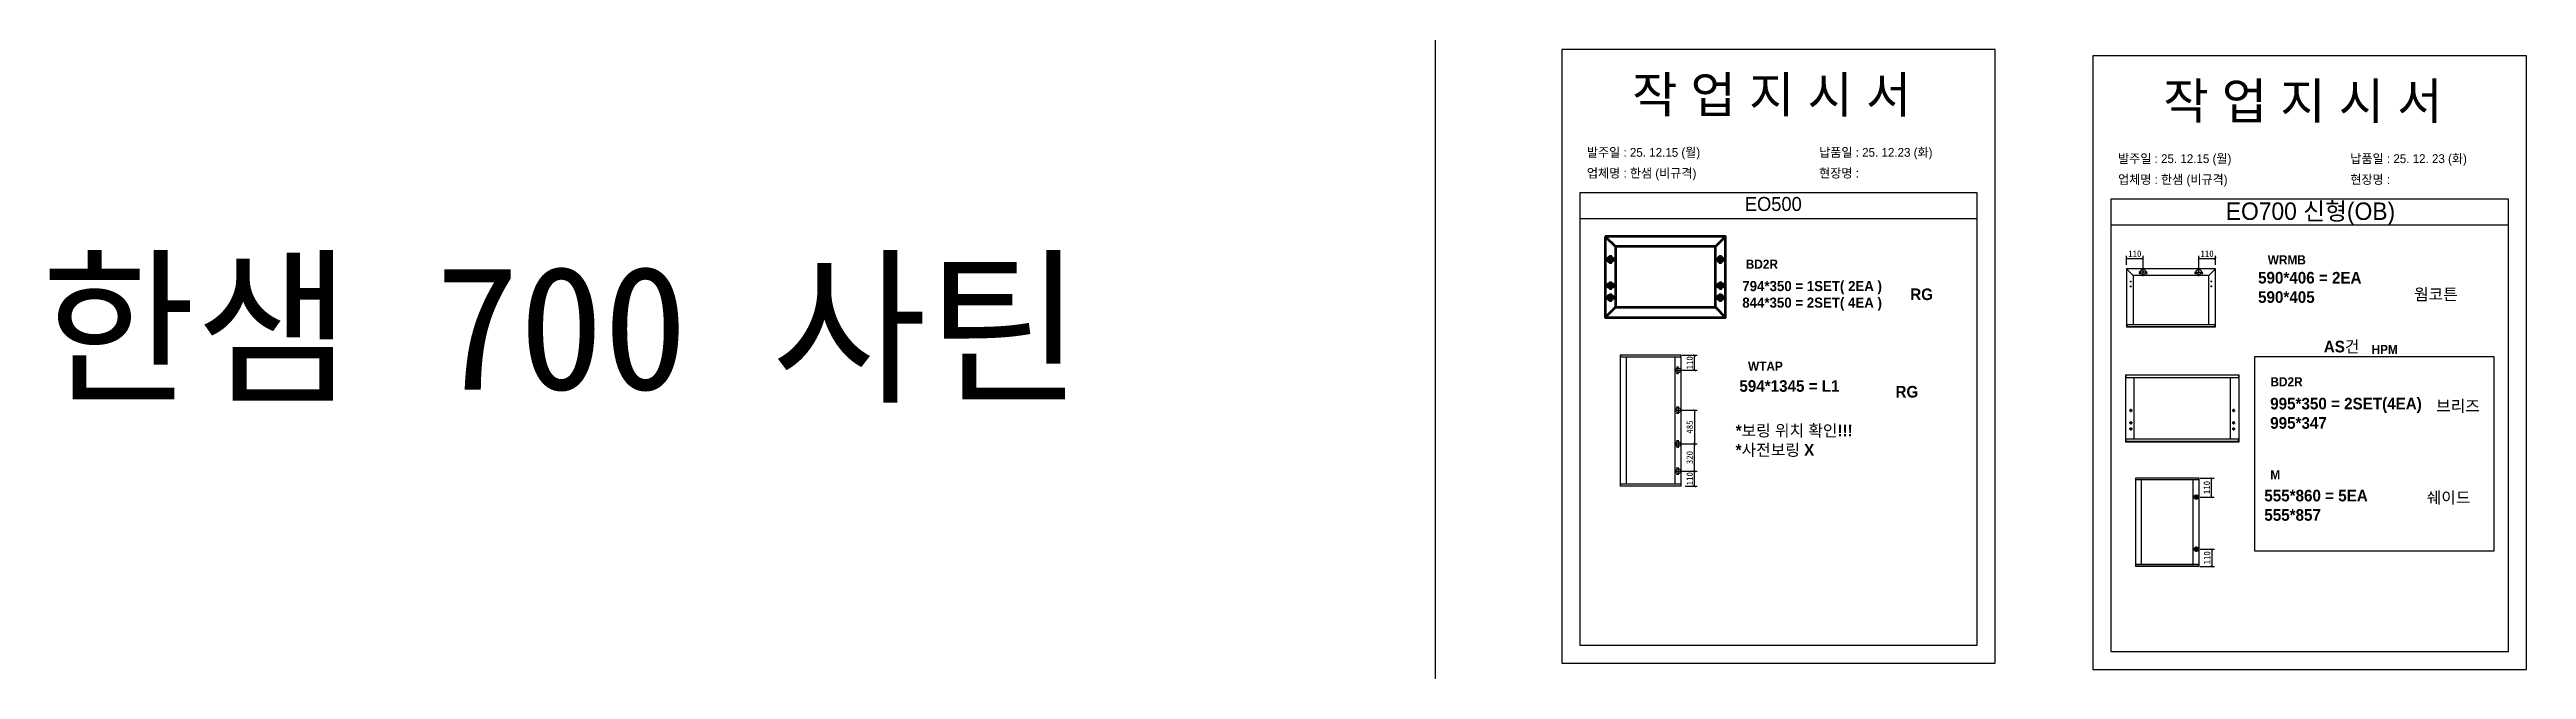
# Model space of a CAD drawing. Header units: millimetres. Extents: x -44117 to 256353, y -2095463 to 65325.
# Drawn here: x 104930 to 114528, y -560870 to -558469 of the extents above; entities that cross this region are included whole.
import ezdxf

# ---------------------------------------------------------------- set-up
doc = ezdxf.new("R2010")
doc.units = ezdxf.units.MM
doc.header["$LTSCALE"] = 10
doc.layers.add('Layer1', color=7, linetype='Continuous', lineweight=70)
doc.styles.add('MtX_Gulim', font='')
doc.styles.get('MtX_Gulim').set_extended_font_data('Gulim', bold=True)
doc.dimstyles.new('ISO-25', dxfattribs={"dimtxt": 2.5, "dimasz": 2.5, "dimexe": 1, "dimexo": 1, "dimtad": 1, "dimtxsty": 'Standard', "dimblk": 'ARCHTICK', "dimcen": 2.5, "dimadec": 0, "dimazin": 0, "dimtfac": 1, "dimtmove": 0, "dimatfit": 3, "dimfxl": 0, "dimarcsym": 0})

msp = doc.modelspace()

# ---------------------------------------------------------------- texts
at = {"linetype": 'Continuous', "style": 'MtX_Gulim'}
for s, height, p in [('BD2R', 35.049344, (111502.47906, -559317.53093)), ('WRMB', 35.049344, (113525.24982, -559300.75159)), ('794*350 = 1SET( 2EA )', 39.2712622, (111489.03985, -559404.50359)), ('844*350 = 2SET( 4EA )', 39.2712622, (111489.03985, -559468.63581)), ('HPM', 35.049344, (113927.29952, -559647.94801)), ('WTAP', 35.049344, (111511.26515, -559712.76819)), ('BD2R', 35.049344, (113535.44595, -559773.12821)), ('M', 35.04934, (113535.1097, -560133.06027))]:
    msp.add_text(s, height=height, dxfattribs=at).set_placement(p)
at = {"attachment_point": 1}
for s, width, gutter_width, heights, insert, char_height in [('{\\fGulim|b0|i0|c129|p50;작 업 지 시 서}', 3307.3198183, 12.5, [-155.84554], (111062.19771, -558573.16496), 140), ('{\\fGulim|b0|i0|c129|p50;작 업 지 시 서}', 3307.3198183, 12.5, [-155.84554], (113120.56289, -558597.67687), 140), ('\\pt11;{\\fGulim|b0|i0|c129|p50;발주일 : 25. 12.15 (월)}', 3307.3198183, 12.5, [34.50412], (110886.98835, -558849.88539), 34.3), ('{\\fGulim|b0|i0|c129|p50;납품일 : 25. 12.23 (화)}', 3307.3198183, 12.5, [35.09023], (111786.96634, -558849.88539), 34.3), ('\\pt11;{\\fGulim|b0|i0|c129|p50;발주일 : 25. 12.15 (월)}', 3307.3198183, 12.5, [34.50412], (112945.35354, -558874.39729), 34.3), ('{\\fGulim|b0|i0|c129|p50;납품일 : 25. 12. 23 (화)}', 3307.3198183, 12.5, [35.09023], (113845.33152, -558874.39729), 34.3), ('{\\fGulim|b0|i0|c129|p50;업체명 : 한샘 (비규격)}', 3307.3198183, 12.5, [36.11279], (110886.98835, -558930.54156), 34.3), ('{\\fGulim|b0|i0|c129|p50;현장명 : }', 3307.3198183, 12.5, [-38.2735], (111786.96634, -558930.54156), 34.3), ('{\\fGulim|b0|i0|c129|p50;업체명 : 한샘 (비규격)}', 3307.3198183, 12.5, [36.11279], (112945.35354, -558955.05347), 34.3), ('{\\fGulim|b0|i0|c129|p50;현장명 : }', 3307.3198183, 12.5, [-38.2735], (113845.33152, -558955.05347), 34.3), ('{\\fGulim|b0|i0|c129|p50;EO500}', 5224.9748335, 19.74777, [57.05176], (111498.83314, -559039.87847), 54.1878762), ('{\\fGulim|b0|i0|c129|p50;EO700 신형(OB)}', 1597.0710432, 6.03612, [-85.06834], (113362.63379, -559061.11232), 67.6045736), ('{\\f굴림|b0|i0|c129|p50;한샘} 700 {\\f굴림|b0|i0|c129|p50;사틴}', 5072.1082947, 2395.6482, [-533.35869], (104895.62473, -559306.33622), 479.1296392), ('{\\f굴림|b1|i0|c129|p50;590*406 = 2EA\\P\\C1;590*405}', 13607.1496112, 175, [-121.30952], (113487.68895, -559330.04496), 45), ('{\\f굴림|b1|i0|c129|p50;RG}', 13607.1496112, 175, [-46.25], (112139.86839, -559394.14476), 45), ('{\\f굴림|b1|i0|c129|p50;웜코튼}', 13607.1496112, 175, [40.38718], (114092.14617, -559394.63888), 45), ('{\\f굴림|b1|i0|c129|p50;AS건}', 13607.1496112, 175, [-48.57143], (113742.34032, -559596.68331), 45), ('{\\f굴림|b1|i0|c129|p50;594*1345 = L1}', 13607.1496112, 175, [-46.25], (111477.72401, -559749.35302), 45), ('{\\f굴림|b1|i0|c129|p50;RG}', 13607.1496112, 175, [-46.25], (112082.75385, -559771.65791), 45), ('{\\f굴림|b1|i0|c129|p50;995*350 = 2SET(4EA)\\P\\C1;995*347}', 13607.1496112, 175, [-126.36905], (113534.702, -559817.49877), 45), ('{\\f굴림|b1|i0|c129|p50;브리즈}', 13607.1496112, 175, [40.38718], (114177.6717, -559827.11432), 45), ('{\\f굴림|b1|i0|c129|p50;*보링 위치 확인!!! \\P*사전보링 X}', 13607.1496112, 175, [-127.14286], (111463.49567, -559921.94401), 45), ('{\\f굴림|b1|i0|c129|p50;555*860 = 5EA\\P\\C1;555*857}', 13607.1496112, 175, [-121.25], (113511.88255, -560173.79577), 45), ('{\\f굴림|b1|i0|c129|p50;쉐이드}', 13607.1496112, 175, [40.38718], (114141.2786, -560181.46822), 45)]:
    msp.add_mtext_dynamic_manual_height_columns(s, width=width, gutter_width=gutter_width, heights=heights, dxfattribs=dict(at, insert=insert, char_height=char_height))

# ---------------------------------------------------------------- blocks, each defined once
blk = doc.blocks.new('_ArchTick')
at = {"color": 0, "linetype": 'ByBlock', "const_width": 0.15}
blk.add_lwpolyline([(-0.5, -0.5), (0.5, 0.5)], dxfattribs=at)
blk = doc.blocks.new('*D4242')
at = {"color": 0, "lineweight": -2}
for p, q in [((111256, -559653.1), (111313.9, -559653.1)), ((111303.9, -559710.9), (111303.9, -559653.1)), ((111256, -559710.9), (111313.9, -559710.9))]:
    blk.add_line(p, q, dxfattribs=at)
at = {"layer": 'Defpoints', "color": 0}
for p in [(111241, -559653.1), (111303.9, -559653.1), (111241, -559710.9)]:
    blk.add_point(p, dxfattribs=at)
at = {"color": 0, "lineweight": -2, "xscale": 10, "yscale": 10, "zscale": 10}
for p, rotation in [((111303.9, -559653.1), 90), ((111303.9, -559710.9), 270)]:
    blk.add_blockref('_ArchTick', p, dxfattribs=dict(at, rotation=rotation))
at = {"color": 0, "insert": (111285.2, -559682), "char_height": 25, "attachment_point": 5, "rotation": 90}
blk.add_mtext('110', dxfattribs=at)
blk = doc.blocks.new('*D4243')
at = {"color": 0, "lineweight": -2}
for p, q in [((111256, -560101.6), (111313.9, -560101.6)), ((111303.9, -560160.1), (111303.9, -560101.6)), ((111267.6, -560160.1), (111313.9, -560160.1))]:
    blk.add_line(p, q, dxfattribs=at)
at = {"layer": 'Defpoints', "color": 0}
for p in [(111241, -560101.6), (111303.9, -560101.6), (111252.6, -560160.1)]:
    blk.add_point(p, dxfattribs=at)
at = {"color": 0, "lineweight": -2, "xscale": 10, "yscale": 10, "zscale": 10}
for p, rotation in [((111303.9, -560101.6), 90), ((111303.9, -560160.1), 270)]:
    blk.add_blockref('_ArchTick', p, dxfattribs=dict(at, rotation=rotation))
at = {"color": 0, "insert": (111285.2, -560130.8), "char_height": 25, "attachment_point": 5, "rotation": 90}
blk.add_mtext('110', dxfattribs=at)
blk = doc.blocks.new('*D4244')
at = {"color": 0, "lineweight": -2}
for p, q in [((111256, -559996.4), (111313.9, -559996.4)), ((111303.9, -560101.6), (111303.9, -559996.4)), ((111256, -560101.6), (111313.9, -560101.6))]:
    blk.add_line(p, q, dxfattribs=at)
at = {"layer": 'Defpoints', "color": 0}
for p in [(111241, -559996.4), (111303.9, -559996.4), (111241, -560101.6)]:
    blk.add_point(p, dxfattribs=at)
at = {"color": 0, "lineweight": -2, "xscale": 10, "yscale": 10, "zscale": 10}
for p, rotation in [((111303.9, -559996.4), 90), ((111303.9, -560101.6), 270)]:
    blk.add_blockref('_ArchTick', p, dxfattribs=dict(at, rotation=rotation))
at = {"color": 0, "insert": (111285.2, -560049), "char_height": 25, "attachment_point": 5, "rotation": 90}
blk.add_mtext('320', dxfattribs=at)
blk = doc.blocks.new('*D4245')
at = {"color": 0, "lineweight": -2}
for p, q in [((111256, -559865.3), (111313.9, -559865.3)), ((111303.9, -559865.3), (111303.9, -559996.4)), ((111256, -559996.4), (111313.9, -559996.4))]:
    blk.add_line(p, q, dxfattribs=at)
at = {"layer": 'Defpoints', "color": 0}
for p in [(111241, -559865.3), (111241, -559996.4), (111303.9, -559996.4)]:
    blk.add_point(p, dxfattribs=at)
at = {"color": 0, "lineweight": -2, "xscale": 10, "yscale": 10, "zscale": 10}
for p, rotation in [((111303.9, -559865.3), 90), ((111303.9, -559996.4), 270)]:
    blk.add_blockref('_ArchTick', p, dxfattribs=dict(at, rotation=rotation))
at = {"color": 0, "insert": (111285.2, -559930.8), "char_height": 25, "attachment_point": 5, "rotation": 90}
blk.add_mtext('485', dxfattribs=at)
blk = doc.blocks.new('*D4246')
at = {"color": 0, "lineweight": -2}
for p, q in [((112977.8, -559302.8), (112977.8, -559268.2)), ((112977.8, -559278.2), (113042.3, -559278.2)), ((113042.3, -559315.5), (113042.3, -559268.2))]:
    blk.add_line(p, q, dxfattribs=at)
at = {"layer": 'Defpoints', "color": 0}
for p in [(113042.3, -559278.2), (112977.8, -559317.8), (113042.3, -559330.5)]:
    blk.add_point(p, dxfattribs=at)
at = {"color": 0, "lineweight": -2, "xscale": 10, "yscale": 10, "zscale": 10, "rotation": 180}
blk.add_blockref('_ArchTick', (112977.8, -559278.2), dxfattribs=at)
at = {"color": 0, "lineweight": -2, "xscale": 10, "yscale": 10, "zscale": 10}
blk.add_blockref('_ArchTick', (113042.3, -559278.2), dxfattribs=at)
at = {"color": 0, "insert": (113010.1, -559259.5), "char_height": 25, "attachment_point": 5}
blk.add_mtext('110', dxfattribs=at)
blk = doc.blocks.new('*D4247')
at = {"color": 0, "lineweight": -2}
for p, q in [((113257.9, -559315.5), (113257.9, -559268.2)), ((113257.9, -559278.2), (113322.4, -559278.2)), ((113322.4, -559302.8), (113322.4, -559268.2))]:
    blk.add_line(p, q, dxfattribs=at)
at = {"layer": 'Defpoints', "color": 0}
for p in [(113322.4, -559278.2), (113257.9, -559330.5), (113322.4, -559317.8)]:
    blk.add_point(p, dxfattribs=at)
at = {"color": 0, "lineweight": -2, "xscale": 10, "yscale": 10, "zscale": 10, "rotation": 180}
blk.add_blockref('_ArchTick', (113257.9, -559278.2), dxfattribs=at)
at = {"color": 0, "lineweight": -2, "xscale": 10, "yscale": 10, "zscale": 10}
blk.add_blockref('_ArchTick', (113322.4, -559278.2), dxfattribs=at)
at = {"color": 0, "insert": (113290.1, -559259.5), "char_height": 25, "attachment_point": 5}
blk.add_mtext('110', dxfattribs=at)
blk = doc.blocks.new('*D4248')
at = {"color": 0, "lineweight": -2}
for p, q in [((113263.3, -560128.3), (113317.9, -560128.3)), ((113307.9, -560201.9), (113307.9, -560128.3)), ((113263.3, -560201.9), (113317.9, -560201.9))]:
    blk.add_line(p, q, dxfattribs=at)
at = {"layer": 'Defpoints', "color": 0}
for p in [(113248.3, -560128.3), (113307.9, -560128.3), (113248.3, -560201.9)]:
    blk.add_point(p, dxfattribs=at)
at = {"color": 0, "lineweight": -2, "xscale": 10, "yscale": 10, "zscale": 10}
for p, rotation in [((113307.9, -560128.3), 90), ((113307.9, -560201.9), 270)]:
    blk.add_blockref('_ArchTick', p, dxfattribs=dict(at, rotation=rotation))
at = {"color": 0, "insert": (113289.1, -560165.1), "char_height": 25, "attachment_point": 5, "rotation": 90}
blk.add_mtext('110', dxfattribs=at)
blk = doc.blocks.new('*D4249')
at = {"color": 0, "lineweight": -2}
for p, q in [((113263.3, -560403.8), (113318.8, -560403.8)), ((113308.8, -560403.8), (113308.8, -560470.6)), ((113263.3, -560470.6), (113318.8, -560470.6))]:
    blk.add_line(p, q, dxfattribs=at)
at = {"layer": 'Defpoints', "color": 0}
for p in [(113248.3, -560403.8), (113248.3, -560470.6), (113308.8, -560470.6)]:
    blk.add_point(p, dxfattribs=at)
at = {"color": 0, "lineweight": -2, "xscale": 10, "yscale": 10, "zscale": 10}
for p, rotation in [((113308.8, -560403.8), 90), ((113308.8, -560470.6), 270)]:
    blk.add_blockref('_ArchTick', p, dxfattribs=dict(at, rotation=rotation))
at = {"color": 0, "insert": (113290.1, -560437.2), "char_height": 25, "attachment_point": 5, "rotation": 90}
blk.add_mtext('110', dxfattribs=at)

# ---------------------------------------------------------------- dimensions: what is measured, and where the dimension line sits
for base, p1, p2, picture, middle in [((113042.33291, -559278.22556), (112977.81286, -559317.80596), (113042.33291, -559330.53239), '*D4246', (113010.07288, -559259.47556)), ((113322.40273, -559278.22556), (113257.88269, -559330.53239), (113322.40273, -559317.80596), '*D4247', (113290.14271, -559259.47556))]:
    dim = msp.add_linear_dim(base=base, p1=p1, p2=p2, text='110', dimstyle='ISO-25', override={"dimscale": 10, "dimasz": 1, "dimexo": 1.5, "dimtxsty": 'Standard'})
    dim.commit()
    dim.dimension.update_dxf_attribs({"geometry": picture, "text_midpoint": middle})
dim = msp.add_linear_dim(base=(111303.90785, -559653.07573), p1=(111240.98271, -559710.91281), p2=(111240.98271, -559653.07573), angle=90, text='110', dimstyle='ISO-25', override={"dimscale": 10, "dimasz": 1, "dimexo": 1.5, "dimtxsty": 'Standard'})
dim.commit()
dim.dimension.update_dxf_attribs({"geometry": '*D4242', "text_midpoint": (111303.90785, -559681.99427), "dimtype": 160})
for base, p1, p2, text, picture, middle in [((111303.90786, -559996.39614), (111240.98271, -559865.29513), (111240.98271, -559996.39614), '485', '*D4245', (111285.15786, -559930.84564)), ((111303.90786, -559996.39614), (111240.98271, -560101.57867), (111240.98271, -559996.39614), '320', '*D4244', (111285.15786, -560048.98741)), ((111303.90786, -560101.57867), (111252.62126, -560160.08337), (111240.98271, -560101.57867), '110', '*D4243', (111285.15786, -560130.83102)), ((113307.87556, -560128.26338), (113248.26178, -560201.87986), (113248.26178, -560128.26338), '110', '*D4248', (113289.12556, -560165.07162)), ((113308.82903, -560470.6422), (113248.26178, -560403.75782), (113248.26178, -560470.6422), '110', '*D4249', (113290.07903, -560437.20001))]:
    dim = msp.add_linear_dim(base=base, p1=p1, p2=p2, angle=90, text=text, dimstyle='ISO-25', override={"dimscale": 10, "dimasz": 1, "dimexo": 1.5, "dimtxsty": 'Standard'})
    dim.commit()
    dim.dimension.update_dxf_attribs({"geometry": picture, "text_midpoint": middle})

# ---------------------------------------------------------------- linework, layer by layer
for p, q in [((112399.3911, -559024.17218), (110859.3911, -559024.17218)), ((114457.75629, -559048.68408), (112917.75629, -559048.68408)), ((112399.3911, -559124.17218), (110859.3911, -559124.17218)), ((114457.75629, -559148.68408), (112917.75629, -559148.68408)), ((112977.51689, -559317.80596), (112977.51689, -559542.14629)), ((113003.85765, -559344.14671), (112977.60358, -559317.59669)), ((113322.40273, -559317.51), (112977.81286, -559317.51)), ((112990.83526, -559367.23187), (112996.75453, -559367.23187)), ((112993.79489, -559364.27223), (112993.79489, -559370.1915)), ((113003.85765, -559344.14671), (113003.85765, -559534.15528)), ((113296.35794, -559344.14671), (113003.85765, -559344.14671)), ((113058.47633, -559330.53239), (113026.18949, -559330.53239)), ((113031.38226, -559336.45166), (113026.64684, -559336.45166)), ((113029.01455, -559334.08396), (113029.01455, -559338.81937)), ((113042.3329, -559346.67581), (113042.3329, -559314.38898)), ((113058.01897, -559336.45166), (113053.28355, -559336.45166)), ((113055.65126, -559334.08396), (113055.65126, -559338.81937)), ((113241.73927, -559330.53239), (113274.0261, -559330.53239)), ((113246.93205, -559336.45166), (113242.19663, -559336.45166)), ((113244.56434, -559334.08396), (113244.56434, -559338.81937)), ((113257.88269, -559346.67581), (113257.88269, -559314.38898)), ((113273.56876, -559336.45166), (113268.83334, -559336.45166)), ((113271.20105, -559334.08396), (113271.20105, -559338.81937)), ((113296.35794, -559344.14671), (113322.61201, -559317.59669)), ((113296.35794, -559533.56335), (113296.35794, -559344.14671)), ((113309.38034, -559367.23187), (113303.46107, -559367.23187)), ((113306.42071, -559364.27223), (113306.42071, -559370.1915)), ((113322.69869, -559542.14629), (113322.69869, -559317.80596)), ((112990.83526, -559386.17353), (112996.75453, -559386.17353)), ((112993.79489, -559383.21389), (112993.79489, -559389.13316)), ((113309.38034, -559386.17353), (113303.46107, -559386.17353)), ((113306.42071, -559383.21389), (113306.42071, -559389.13316)), ((112977.51689, -559533.56335), (113322.69869, -559533.56335)), ((112977.51689, -559541.61356), (113322.40273, -559541.61356)), ((112977.81286, -559542.44225), (113322.40273, -559542.44225)), ((112978.99671, -559533.56335), (112978.99671, -559542.44225)), ((113321.21888, -559542.44225), (113321.21888, -559533.56335)), ((111015.70568, -559652.59641), (111015.70568, -560159.89507)), ((111252.69925, -559653.07573), (111015.70568, -559653.07573)), ((111252.69925, -559660.31868), (111015.70568, -559660.31868)), ((111252.43297, -559652.33013), (111015.97197, -559652.33013)), ((111017.03711, -559652.33013), (111017.03711, -559660.31868)), ((111039.40504, -559659.78611), (111039.40504, -560152.17282)), ((111228.73361, -560152.17282), (111228.73361, -559660.31868)), ((111251.36783, -559660.31868), (111251.36783, -559652.33013)), ((111252.69925, -560159.89507), (111252.69925, -559652.59641)), ((111226.45813, -559710.91281), (111255.5073, -559710.91281)), ((111238.31987, -559698.92999), (111234.05931, -559698.92999)), ((111238.31987, -559722.89563), (111234.05931, -559722.89563)), ((111236.18959, -559696.79971), (111236.18959, -559701.06027)), ((111236.18959, -559720.76535), (111236.18959, -559725.02591)), ((111240.98271, -559725.4374), (111240.98271, -559696.38822)), ((112973.49772, -559729.66475), (112973.49772, -559988.10682)), ((113414.10812, -559730.33122), (112973.49772, -559730.33122)), ((113414.10812, -559740.40231), (112973.49772, -559740.40231)), ((113413.73786, -559729.29449), (112973.86798, -559729.29449)), ((112975.34903, -559729.29449), (112975.34903, -559740.40231)), ((113006.8212, -559740.40231), (113006.8212, -559977.36925)), ((113380.78465, -559977.36925), (113380.78465, -559740.40231)), ((113412.25682, -559729.29449), (113412.25682, -559740.40231)), ((113414.10812, -559988.10682), (113414.10812, -559729.66475)), ((111238.31987, -559853.3123), (111234.05931, -559853.3123)), ((111236.18959, -559851.18202), (111236.18959, -559855.44258)), ((111240.98271, -559850.77053), (111240.98271, -559879.81971)), ((111226.45813, -559865.29513), (111255.5073, -559865.29513)), ((111238.31987, -559877.27794), (111234.05931, -559877.27794)), ((111236.18959, -559875.14766), (111236.18959, -559879.40822)), ((113000.71189, -559867.03152), (112988.49329, -559867.03152)), ((113000.71189, -559914.42491), (112988.49329, -559914.42491)), ((113000.71189, -559938.1216), (112988.49329, -559938.1216)), ((112994.60259, -559860.92221), (112994.60259, -559873.14082)), ((112994.60259, -559908.3156), (112994.60259, -559920.53421)), ((112994.60259, -559932.0123), (112994.60259, -559944.2309)), ((113386.89395, -559867.03152), (113399.11256, -559867.03152)), ((113386.89395, -559914.42491), (113399.11256, -559914.42491)), ((113386.89395, -559938.1216), (113399.11256, -559938.1216)), ((113393.00325, -559860.92221), (113393.00325, -559873.14082)), ((113393.00325, -559908.3156), (113393.00325, -559920.53421)), ((113393.00325, -559932.0123), (113393.00325, -559944.2309)), ((111226.45813, -559996.39614), (111255.5073, -559996.39614)), ((111238.31987, -559984.41331), (111234.05931, -559984.41331)), ((111238.31987, -560008.37896), (111234.05931, -560008.37896)), ((111236.18959, -559982.28303), (111236.18959, -559986.54359)), ((111236.18959, -560006.24868), (111236.18959, -560010.50923)), ((111240.98271, -559981.87155), (111240.98271, -560010.92073)), ((113414.10812, -559977.36925), (112973.49772, -559977.36925)), ((113414.10812, -559987.44035), (112973.49772, -559987.44035)), ((112973.86798, -559988.47708), (113413.73786, -559988.47708)), ((112975.34903, -559977.36925), (112975.34903, -559988.47708)), ((113412.25682, -559988.47708), (113412.25682, -559977.36925)), ((111226.45813, -560101.57867), (111255.5073, -560101.57867)), ((111238.31987, -560089.59584), (111234.05931, -560089.59584)), ((111238.31987, -560113.56148), (111234.05931, -560113.56148)), ((111236.18959, -560087.46556), (111236.18959, -560091.72612)), ((111236.18959, -560111.4312), (111236.18959, -560115.69176)), ((111240.98271, -560087.05408), (111240.98271, -560116.10326)), ((113012.39913, -560128.50934), (113012.39913, -560470.39623)), ((113258.89977, -560128.95208), (113012.39913, -560128.95208)), ((113258.89977, -560135.64224), (113012.39913, -560135.64224)), ((113258.6538, -560128.26338), (113012.64509, -560128.26338)), ((113034.28972, -560135.15031), (113034.28972, -560463.26335)), ((113236.76321, -560463.26335), (113236.76321, -560135.64224)), ((113257.66996, -560135.64224), (113257.66996, -560128.26338)), ((113258.89977, -560470.39623), (113258.89977, -560128.50934)), ((111252.69925, -560152.17282), (111015.70568, -560152.17282)), ((111252.69925, -560159.41577), (111015.70568, -560159.41577)), ((111252.43297, -560160.16136), (111015.97197, -560160.16136)), ((111017.03711, -560160.16136), (111017.03711, -560152.17282)), ((111251.36783, -560152.17282), (111251.36783, -560160.16136)), ((113258.89977, -560463.26335), (113012.39913, -560463.26335)), ((113258.89977, -560469.95351), (113012.39913, -560469.95351)), ((113258.6538, -560470.6422), (113012.64509, -560470.6422)), ((113013.62893, -560470.6422), (113013.62893, -560463.26335)), ((113257.66996, -560463.26335), (113257.66996, -560470.6422))]:
    msp.add_line(p, q)
at = {"color": 1}
for p in [(110300.49669, 21924.9366), (110300.49669, 14161.07811), (110300.49669, 18584.38997), (110300.49669, 10820.53148), (110300.49669, 18627.87121), (110300.49669, 10864.01272), (110300.49669, 15287.32457), (110300.49669, 7523.46608), (110300.49669, 3746.75115), (110300.49669, 21924.9366), (110300.49669, 14161.07811), (110300.49669, 18584.38997), (110300.49669, 10820.53148), (110300.49669, 18627.87121), (110300.49669, 10864.01272), (110300.49669, 15287.32457), (110300.49669, 7523.46608), (110300.49669, 3746.75115), (110300.49669, 21924.9366), (110300.49669, 14161.07811), (110300.49669, 18584.38997), (110300.49669, 10820.53148), (110300.49669, 18627.87121), (110300.49669, 10864.01272), (110300.49669, 15287.32457), (110300.49669, 7523.46608), (110300.49669, 3746.75115), (110300.49669, 21924.9366), (110300.49669, 14161.07811), (110300.49669, 18584.38997), (110300.49669, 10820.53148), (110300.49669, 18627.87121), (110300.49669, 10864.01272), (110300.49669, 15287.32457), (110300.49669, 7523.46608), (110300.49669, 3746.75115), (110300.49669, 21924.9366), (110300.49669, 14161.07811), (110300.49669, 18584.38997), (110300.49669, 10820.53148), (110300.49669, 18627.87121), (110300.49669, 10864.01272), (110300.49669, 15287.32457), (110300.49669, 7523.46608), (110300.49669, 3746.75115), (110300.49669, 21924.9366), (110300.49669, 14161.07811), (110300.49669, 18584.38997), (110300.49669, 10820.53148), (110300.49669, 18627.87121), (110300.49669, 10864.01272), (110300.49669, 15287.32457), (110300.49669, 7523.46608), (110300.49669, 3746.75115), (110300.49669, 21924.9366), (110300.49669, 14161.07811), (110300.49669, 18584.38997), (110300.49669, 10820.53148), (110300.49669, 18627.87121), (110300.49669, 10864.01272), (110300.49669, 15287.32457), (110300.49669, 7523.46608), (110300.49669, 3746.75115), (110300.49669, 21924.9366), (110300.49669, 14161.07811), (110300.49669, 18584.38997), (110300.49669, 10820.53148), (110300.49669, 18627.87121), (110300.49669, 10864.01272), (110300.49669, 15287.32457), (110300.49669, 7523.46608), (110300.49669, 3746.75115), (110300.49669, 21924.9366), (110300.49669, 14161.07811), (110300.49669, 18584.38997), (110300.49669, 10820.53148), (110300.49669, 18627.87121), (110300.49669, 10864.01272), (110300.49669, 15287.32457), (110300.49669, 7523.46608), (110300.49669, 3746.75115), (110300.49669, 21924.9366), (110300.49669, 14161.07811), (110300.49669, 18584.38997), (110300.49669, 10820.53148), (110300.49669, 18627.87121), (110300.49669, 10864.01272), (110300.49669, 15287.32457), (110300.49669, 7523.46608), (110300.49669, 3746.75115), (110300.49669, 12702.87182), (110300.49669, 4939.01333), (110300.49669, 9362.32519), (110300.49669, 1598.4667), (110300.49669, 9405.80642), (110300.49669, 1641.94794), (110300.49669, 6065.25979), (110300.49669, -1698.5987), (110300.49669, -5475.31363), (110300.49669, 12702.87182), (110300.49669, 4939.01333), (110300.49669, 9362.32519), (110300.49669, 1598.4667), (110300.49669, 9405.80642), (110300.49669, 1641.94794), (110300.49669, 6065.25979), (110300.49669, -1698.5987), (110300.49669, -5475.31363), (110300.49669, 12702.87182), (110300.49669, 4939.01333), (110300.49669, 9362.32519), (110300.49669, 1598.4667), (110300.49669, 9405.80642), (110300.49669, 1641.94794), (110300.49669, 6065.25979), (110300.49669, -1698.5987), (110300.49669, -5475.31363), (110300.49669, 12702.87182), (110300.49669, 4939.01333), (110300.49669, 9362.32519), (110300.49669, 1598.4667), (110300.49669, 9405.80642), (110300.49669, 1641.94794), (110300.49669, 6065.25979), (110300.49669, -1698.5987), (110300.49669, -5475.31363), (110300.49669, 12702.87182), (110300.49669, 4939.01333), (110300.49669, 9362.32519), (110300.49669, 1598.4667), (110300.49669, 9405.80642), (110300.49669, 1641.94794), (110300.49669, 6065.25979), (110300.49669, -1698.5987), (110300.49669, -5475.31363)]:
    msp.add_xline(p, (0, 1), dxfattribs=at)
for points in [[(110789.3911, -560845.00245), (112469.3911, -560845.00245), (112469.3911, -558469.00245), (110789.3911, -558469.00245)], [(112847.75629, -560869.51436), (114527.75629, -560869.51436), (114527.75629, -558493.51436), (112847.75629, -558493.51436)], [(113474.67216, -559658.09805), (114401.87789, -559658.09805), (114401.87789, -560411.4527), (113474.67216, -560411.4527)]]:
    msp.add_lwpolyline(points, close=True)
for points in [[(110859.3911, -559024.17218), (110859.3911, -560775.00245), (112399.3911, -560775.00245), (112399.3911, -559024.17218)], [(112917.75629, -559048.68408), (112917.75629, -560799.51436), (114457.75629, -560799.51436), (114457.75629, -559048.68408)]]:
    msp.add_lwpolyline(points)
for centre, radius in [((112993.79489, -559367.23187), 0.88789), ((113029.01455, -559336.45166), 0.94708), ((113042.3329, -559330.53239), 10.35872), ((113055.65126, -559336.45166), 0.94708), ((113244.56434, -559336.45166), 0.94708), ((113257.88269, -559330.53239), 10.35872), ((113271.20105, -559336.45166), 0.94708), ((113306.42071, -559367.23187), 0.88789), ((112993.79489, -559386.17353), 0.88789), ((113306.42071, -559386.17353), 0.88789), ((111240.98271, -559710.91281), 9.31997), ((111236.18959, -559698.92999), 0.85211), ((111236.18959, -559722.89563), 0.85211), ((111240.98271, -559865.29513), 9.31997), ((111236.18959, -559853.3123), 0.85211), ((111236.18959, -559877.27794), 0.85211), ((112994.60259, -559867.03152), 3.70261), ((112994.60259, -559914.42491), 3.70261), ((112994.60259, -559938.1216), 3.70261), ((113393.00325, -559867.03152), 3.70261), ((113393.00325, -559914.42491), 3.70261), ((113393.00325, -559938.1216), 3.70261), ((111240.98271, -559996.39614), 9.31997), ((111236.18959, -559984.41331), 0.85211), ((111236.18959, -560008.37896), 0.85211), ((111240.98271, -560101.57867), 9.31997), ((111236.18959, -560089.59584), 0.85211), ((111236.18959, -560113.56148), 0.85211)]:
    msp.add_circle(centre, radius)
for centre, radius, start, end in [((112977.81286, -559317.80596), 0.29596, 90, 180), ((113322.40273, -559317.80596), 0.29596, 0, 90), ((112977.81286, -559542.14629), 0.29596, 180, 270), ((113322.40273, -559542.14629), 0.29596, 270, 0), ((111015.97197, -559652.59641), 0.26628, 90, 180), ((111252.43297, -559652.59641), 0.26628, 0, 90), ((112973.86798, -559729.66475), 0.37026, 90, 180), ((113413.73786, -559729.66475), 0.37026, 0, 90), ((112973.86798, -559988.10682), 0.37026, 180, 270), ((113413.73786, -559988.10682), 0.37026, 270, 0), ((113258.6538, -560128.50934), 0.24596, 0, 90), ((111015.97197, -560159.89508), 0.26628, 180, 270), ((111252.43297, -560159.89508), 0.26628, 270, 0), ((113012.64509, -560470.39624), 0.24596, 180, 270), ((113258.6538, -560470.39624), 0.24596, 270, 0)]:
    msp.add_arc(centre, radius, start, end)
at = {"layer": 'Layer1'}
for p, q in [((110958.35542, -559192.2865), (110997.59785, -559231.52892)), ((110977.84041, -559265.5694), (110977.84041, -559298.19252)), ((111385.0362, -559231.52892), (111424.27863, -559192.2865)), ((111403.94506, -559265.5694), (111403.94506, -559298.19252)), ((110978.37572, -559366.74249), (110978.37572, -559399.36561)), ((111404.48037, -559366.74249), (111404.48037, -559399.36561)), ((110958.35542, -559506.22592), (110997.59785, -559466.98349)), ((110997.59785, -559466.98349), (110958.35542, -559506.22592)), ((110977.84041, -559413.31423), (110977.84041, -559445.93735)), ((111385.0362, -559466.98349), (111424.27863, -559506.22592)), ((111403.94506, -559413.31423), (111403.94506, -559445.93735)), ((113248.26178, -560192.81466), (113248.26178, -560210.94506)), ((113248.26178, -560412.82302), (113248.26178, -560394.69262))]:
    msp.add_line(p, q, dxfattribs=at)
for points in [[(110958.35542, -559192.2865), (110958.35542, -559506.22592), (111424.27863, -559506.22592), (111424.27863, -559192.2865)], [(110994.15196, -559281.88096), (110961.52885, -559281.88096)], [(110997.59785, -559231.52892), (110997.59785, -559466.98349), (111385.0362, -559466.98349), (111385.0362, -559231.52892)], [(111420.25662, -559281.88096), (111387.63351, -559281.88096)], [(110994.15196, -559429.62579), (110961.52885, -559429.62579)], [(110994.68727, -559383.05405), (110962.06416, -559383.05405)], [(111420.25662, -559429.62579), (111387.63351, -559429.62579)], [(111420.79193, -559383.05405), (111388.16881, -559383.05405)], [(113257.32698, -560201.87986), (113239.19658, -560201.87986)], [(113257.32698, -560403.75782), (113239.19658, -560403.75782)]]:
    msp.add_lwpolyline(points, close=True, dxfattribs=at)
for centre, radius in [((110977.84041, -559281.88096), 10.87437), ((111403.94506, -559281.88096), 10.87437), ((110978.37572, -559383.05405), 10.87437), ((111404.48037, -559383.05405), 10.87437), ((110977.84041, -559429.62579), 10.87437), ((111403.94506, -559429.62579), 10.87437), ((113248.26178, -560201.87986), 6.04347), ((113248.26178, -560403.75782), 6.04347)]:
    msp.add_circle(centre, radius, dxfattribs=at)

msp.set_redraw_order([(e.dxf.handle, doc.entitydb.next_handle()) for e in msp.query("TEXT MTEXT ATTDEF DIMENSION ARC_DIMENSION")])  # texts and dimensions are drawn at this point

doc.saveas('drawing.dxf')
